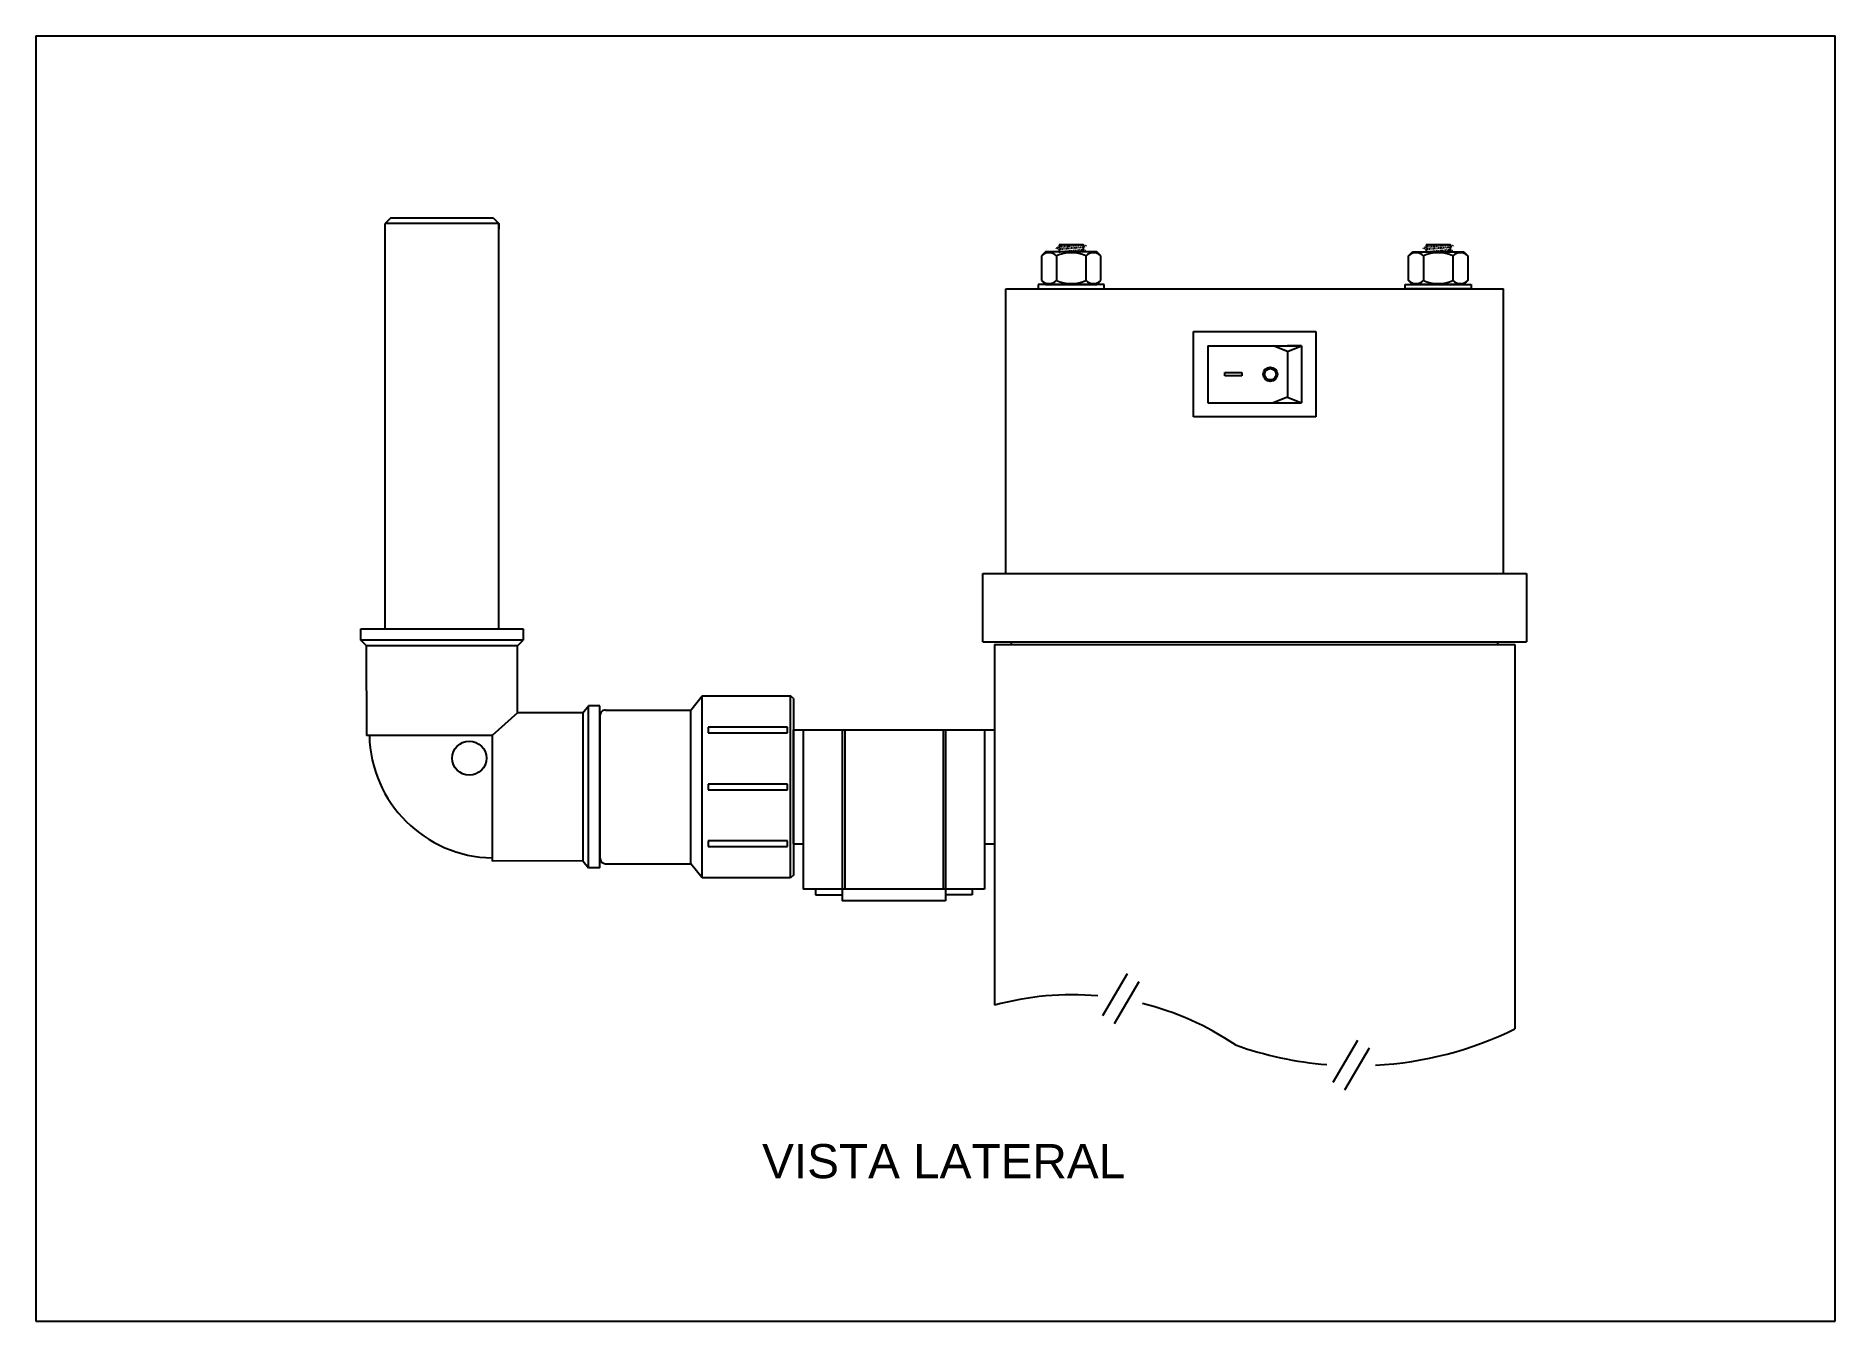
# Model space of a CAD drawing. Header units: millimetres. Extents: x 964 to 2741, y 814 to 2223.
# Drawn here: x 2425.2 to 2741.4, y 1574.3 to 1800.1 of the extents above; entities that cross this region are included whole.
import ezdxf

# ---------------------------------------------------------------- set-up
doc = ezdxf.new("R2010")
doc.units = ezdxf.units.MM
doc.linetypes.add('HIDDEN2', pattern=[0.1875, 0.125, -0.0625])
doc.styles.get("Standard").update_dxf_attribs({"font": 'arial.ttf'})

msp = doc.modelspace()

# ---------------------------------------------------------------- texts
at = {"insert": (2584.695, 1599.319), "char_height": 6, "attachment_point": 8}
msp.add_mtext_dynamic_manual_height_columns('VISTA LATERAL', width=117.05032, gutter_width=12.5, heights=[5.174], dxfattribs=at)

# ---------------------------------------------------------------- blocks, each defined once
blk = doc.blocks.new('rosca')
for p, q in [((1000.85, 2084.47), (1001.35, 2084.97)), ((1000.85, 2053.47), (1000.85, 2084.47)), ((1001.35, 2084.97), (1016.85, 2084.97)), ((1001.35, 2084.97), (1016.85, 2084.97)), ((1001.35, 2084.97), (1001.35, 2052.97)), ((1016.85, 2084.97), (1018.85, 2082.47)), ((1016.85, 2084.97), (1016.85, 2052.97)), ((1018.85, 2082.47), (1018.85, 2055.47)), ((1033.85, 2082.47), (1018.85, 2082.47)), ((1034.85, 2056.47), (1034.85, 2081.47)), ((1015.85, 2079.47), (1001.85, 2079.47)), ((1001.85, 2079.47), (1001.85, 2078.47)), ((1001.85, 2078.47), (1015.85, 2078.47)), ((1015.85, 2078.47), (1015.85, 2079.47)), ((1015.85, 2069.47), (1001.85, 2069.47)), ((1001.85, 2069.47), (1001.85, 2068.47)), ((1001.85, 2068.47), (1015.85, 2068.47)), ((1015.85, 2068.47), (1015.85, 2069.47)), ((1015.85, 2059.47), (1001.85, 2059.47)), ((1001.85, 2059.47), (1001.85, 2058.47)), ((1001.85, 2058.47), (1015.85, 2058.47)), ((1015.85, 2058.47), (1015.85, 2059.47)), ((1018.85, 2055.47), (1016.85, 2052.97)), ((1033.85, 2055.47), (1018.85, 2055.47)), ((1000.85, 2053.47), (1001.35, 2052.97)), ((1016.85, 2052.97), (1001.35, 2052.97))]:
    blk.add_line(p, q)
for centre, start, end in [((1033.85, 2081.47), 0, 90), ((1033.85, 2056.47), 270, 0)]:
    blk.add_arc(centre, 1, start, end)
blk = doc.blocks.new('JOELHO 90')
for p, q in [((1085.58, 1985.25), (1086.58, 1986.25)), ((1086.58, 1957.75), (1086.58, 1986.25)), ((1086.58, 1986.25), (1088.58, 1986.25)), ((1088.58, 1986.25), (1088.58, 1957.75)), ((1069.87, 1963.2), (1069.85, 1985.28)), ((1069.85, 1985.23), (1085.58, 1985.25)), ((1085.58, 1958.75), (1085.58, 1985.25)), ((1047.83, 1947.25), (1047.78, 1963.2)), ((1069.87, 1963.2), (1047.78, 1963.2)), ((1073.83, 1958.75), (1069.87, 1963.2)), ((1073.83, 1947.25), (1073.83, 1958.75)), ((1073.83, 1958.75), (1085.58, 1958.75)), ((1085.58, 1958.75), (1086.58, 1957.75)), ((1088.58, 1957.75), (1086.58, 1957.75)), ((1047.83, 1947.25), (1046.58, 1946.25)), ((1046.58, 1944.25), (1046.58, 1946.25)), ((1046.58, 1946.25), (1075.08, 1946.25)), ((1073.83, 1947.25), (1047.83, 1947.25)), ((1073.83, 1947.25), (1075.08, 1946.25)), ((1075.08, 1944.25), (1075.08, 1946.25)), ((1046.58, 1944.25), (1075.08, 1944.25))]:
    blk.add_line(p, q)
blk.add_circle((1065.87, 1967.2), 3)
blk.add_arc((1070.34, 1962.77), 22, 91.2697, 178.898)

# ---------------------------------------------------------------- linework, layer by layer
for p, q in [((2425.165, 1800.094), (2741.365, 1800.094)), ((2425.165, 1800.094), (2425.165, 1574.314)), ((2741.365, 1574.314), (2741.365, 1800.094)), ((2487.528, 1768.161), (2486.528, 1767.161)), ((2487.528, 1768.161), (2505.528, 1768.161)), ((2505.528, 1768.161), (2506.528, 1767.161)), ((2486.528, 1695.914), (2486.528, 1767.161)), ((2506.528, 1767.161), (2486.528, 1767.161)), ((2506.528, 1695.914), (2506.528, 1767.161)), ((2506.528, 1767.161), (2506.528, 1766.161)), ((2602.59, 1762.161), (2601.912, 1761.483)), ((2601.912, 1761.483), (2601.912, 1757.119)), ((2611.634, 1762.161), (2602.59, 1762.161)), ((2604.512, 1761.483), (2604.512, 1757.119)), ((2609.247, 1763.429), (2604.977, 1763.429)), ((2609.712, 1761.483), (2609.712, 1757.119)), ((2612.312, 1761.483), (2611.634, 1762.161)), ((2612.312, 1757.119), (2612.312, 1761.483)), ((2666.412, 1761.483), (2667.09, 1762.161)), ((2666.412, 1757.119), (2666.412, 1761.483)), ((2667.09, 1762.161), (2676.134, 1762.161)), ((2669.012, 1761.483), (2669.012, 1757.119)), ((2673.747, 1763.429), (2669.477, 1763.429)), ((2674.212, 1761.483), (2674.212, 1757.119)), ((2676.134, 1762.161), (2676.812, 1761.483)), ((2676.812, 1761.483), (2676.812, 1757.119)), ((2595.612, 1755.661), (2683.112, 1755.661)), ((2595.612, 1705.661), (2595.612, 1755.661)), ((2612.901, 1756.441), (2601.323, 1756.441)), ((2601.323, 1756.441), (2601.323, 1755.661)), ((2601.323, 1755.661), (2612.901, 1755.661)), ((2601.912, 1757.119), (2602.59, 1756.441)), ((2602.59, 1756.441), (2611.634, 1756.441)), ((2611.634, 1756.441), (2612.312, 1757.119)), ((2612.901, 1755.661), (2612.901, 1756.441)), ((2665.823, 1756.441), (2677.401, 1756.441)), ((2665.823, 1755.661), (2665.823, 1756.441)), ((2677.401, 1755.661), (2665.823, 1755.661)), ((2667.09, 1756.441), (2666.412, 1757.119)), ((2676.134, 1756.441), (2667.09, 1756.441)), ((2676.812, 1757.119), (2676.134, 1756.441)), ((2677.401, 1756.441), (2677.401, 1755.661)), ((2683.112, 1705.661), (2683.112, 1755.661)), ((2628.612, 1748.161), (2650.112, 1748.161)), ((2628.612, 1733.161), (2628.612, 1748.161)), ((2631.112, 1745.661), (2647.612, 1745.661)), ((2631.112, 1745.661), (2631.112, 1735.661)), ((2645.112, 1744.661), (2642.612, 1745.661)), ((2647.612, 1745.661), (2645.112, 1745.661)), ((2645.112, 1744.661), (2647.612, 1745.661)), ((2647.612, 1745.661), (2647.612, 1735.661)), ((2650.112, 1748.161), (2650.112, 1733.161)), ((2645.112, 1744.661), (2645.112, 1736.661)), ((2634.112, 1740.361), (2634.112, 1740.961)), ((2634.112, 1740.961), (2637.112, 1740.961)), ((2637.112, 1740.361), (2634.112, 1740.361)), ((2637.112, 1740.961), (2637.112, 1740.361)), ((2645.112, 1736.661), (2642.612, 1735.661)), ((2645.112, 1736.661), (2647.612, 1735.661)), ((2650.112, 1733.161), (2628.612, 1733.161)), ((2631.112, 1735.661), (2647.612, 1735.661)), ((2591.612, 1693.661), (2591.612, 1705.661)), ((2591.612, 1705.661), (2687.112, 1705.661)), ((2687.112, 1705.661), (2687.112, 1693.661)), ((2591.612, 1693.661), (2687.112, 1693.661)), ((2593.612, 1693.161), (2593.612, 1629.789)), ((2593.612, 1693.161), (2685.112, 1693.161)), ((2596.612, 1693.161), (2596.612, 1693.661)), ((2682.112, 1693.161), (2682.112, 1693.661)), ((2685.112, 1693.161), (2685.112, 1625.633)), ((2558.278, 1658.167), (2558.278, 1678.161)), ((2558.278, 1678.161), (2593.612, 1678.161)), ((2558.278, 1676.5), (2558.278, 1658.167)), ((2559.995, 1678.161), (2559.995, 1658.167)), ((2566.845, 1678.161), (2566.845, 1650.167)), ((2567.301, 1678.161), (2567.301, 1650.167)), ((2584.588, 1678.161), (2584.588, 1650.167)), ((2585.045, 1678.161), (2585.045, 1650.167)), ((2591.895, 1678.161), (2591.895, 1658.167)), ((2558.278, 1658.167), (2559.995, 1658.167)), ((2559.995, 1658.167), (2559.995, 1650.167)), ((2591.895, 1658.167), (2591.895, 1650.167)), ((2591.895, 1658.167), (2593.612, 1658.167)), ((2591.895, 1650.167), (2559.995, 1650.167)), ((2562.152, 1650.167), (2562.152, 1649.167)), ((2562.152, 1649.167), (2566.845, 1649.167)), ((2566.845, 1650.167), (2566.845, 1648.167)), ((2585.045, 1648.167), (2566.845, 1648.167)), ((2585.045, 1650.167), (2585.045, 1648.167)), ((2589.738, 1649.167), (2585.045, 1649.167)), ((2589.738, 1650.167), (2589.738, 1649.167)), ((2616.97, 1635.306), (2612.591, 1627.921)), ((2619.03, 1633.933), (2614.651, 1626.549)), ((2657.452, 1623.611), (2653.073, 1616.226)), ((2659.513, 1622.238), (2655.134, 1614.854)), ((2425.165, 1574.314), (2741.365, 1574.314))]:
    msp.add_line(p, q)
at = {"linetype": 'HIDDEN2'}
for p, q in [((2604.512, 1762.794), (2604.977, 1763.064)), ((2604.512, 1762.794), (2604.977, 1763.064)), ((2604.977, 1762.604), (2604.512, 1762.794)), ((2604.977, 1762.604), (2604.512, 1762.794)), ((2604.953, 1762.161), (2604.977, 1762.175)), ((2604.977, 1763.064), (2609.247, 1763.429)), ((2604.977, 1763.064), (2609.247, 1763.429)), ((2609.247, 1762.969), (2604.977, 1762.604)), ((2609.247, 1762.969), (2604.977, 1762.604)), ((2604.977, 1762.175), (2609.247, 1762.54)), ((2609.247, 1763.429), (2609.712, 1763.239)), ((2609.247, 1763.429), (2609.712, 1763.239)), ((2609.712, 1763.239), (2609.247, 1762.969)), ((2609.712, 1763.239), (2609.247, 1762.969)), ((2609.247, 1762.54), (2609.712, 1762.35)), ((2609.712, 1762.35), (2609.386, 1762.161)), ((2669.012, 1762.794), (2669.477, 1763.064)), ((2669.012, 1762.794), (2669.477, 1763.064)), ((2669.477, 1762.604), (2669.012, 1762.794)), ((2669.477, 1762.604), (2669.012, 1762.794)), ((2669.453, 1762.161), (2669.477, 1762.175)), ((2669.477, 1763.064), (2673.747, 1763.429)), ((2669.477, 1763.064), (2673.747, 1763.429)), ((2673.747, 1762.969), (2669.477, 1762.604)), ((2673.747, 1762.969), (2669.477, 1762.604)), ((2669.477, 1762.175), (2673.747, 1762.54)), ((2673.747, 1763.429), (2674.212, 1763.239)), ((2673.747, 1763.429), (2674.212, 1763.239)), ((2674.212, 1763.239), (2673.747, 1762.969)), ((2674.212, 1763.239), (2673.747, 1762.969)), ((2673.747, 1762.54), (2674.212, 1762.35)), ((2674.212, 1762.35), (2673.886, 1762.161))]:
    msp.add_line(p, q, dxfattribs=at)
at = {"linetype": 'Continuous'}
for p, q in [((2604.977, 1763.429), (2604.977, 1763.064)), ((2604.977, 1763.429), (2604.977, 1763.064)), ((2604.977, 1762.604), (2604.977, 1762.175)), ((2609.247, 1762.969), (2609.247, 1762.54)), ((2669.477, 1763.429), (2669.477, 1763.064)), ((2669.477, 1763.429), (2669.477, 1763.064)), ((2669.477, 1762.604), (2669.477, 1762.175)), ((2673.747, 1762.969), (2673.747, 1762.54))]:
    msp.add_line(p, q, dxfattribs=at)
for radius in [1.25, 1]:
    msp.add_circle((2642.112, 1740.661), radius)
for centre, radius, start, end in [((2603.212, 1760.148), 1.863, 45.74302, 134.25698), ((2607.112, 1755.354), 6.658, 67.01324, 112.98676), ((2611.012, 1760.148), 1.863, 45.74302, 134.25698), ((2667.712, 1760.148), 1.863, 45.74302, 134.25698), ((2671.612, 1755.354), 6.658, 67.01324, 112.98676), ((2675.512, 1760.148), 1.863, 45.74302, 134.25698), ((2603.212, 1758.453), 1.863, 225.74302, 314.25698), ((2607.112, 1763.248), 6.658, 247.01324, 292.98676), ((2611.012, 1758.453), 1.863, 225.74302, 314.25698), ((2667.712, 1758.453), 1.863, 225.74302, 314.25698), ((2671.612, 1763.248), 6.658, 247.01324, 292.98676), ((2675.512, 1758.453), 1.863, 225.74302, 314.25698), ((2607.221, 1580.245), 51.379, 84.89556, 105.35867), ((2607.221, 1580.245), 51.379, 55.94574, 76.0198), ((2657.203, 1682.555), 63.396, 273.0853, 296.11872), ((2657.203, 1682.555), 63.396, 250.45242, 265.34825)]:
    msp.add_arc(centre, radius, start, end)

# ---------------------------------------------------------------- block references
for name, p, rotation in [('JOELHO 90', (4468.526, 607.336), 90), ('rosca', (3559.131, 3737.137), 180)]:
    msp.add_blockref(name, p, dxfattribs=dict(rotation=rotation))

msp.set_redraw_order([(e.dxf.handle, doc.entitydb.next_handle()) for e in msp.query("TEXT MTEXT ATTDEF DIMENSION ARC_DIMENSION")])  # texts and dimensions are drawn at this point

doc.saveas('drawing.dxf')
